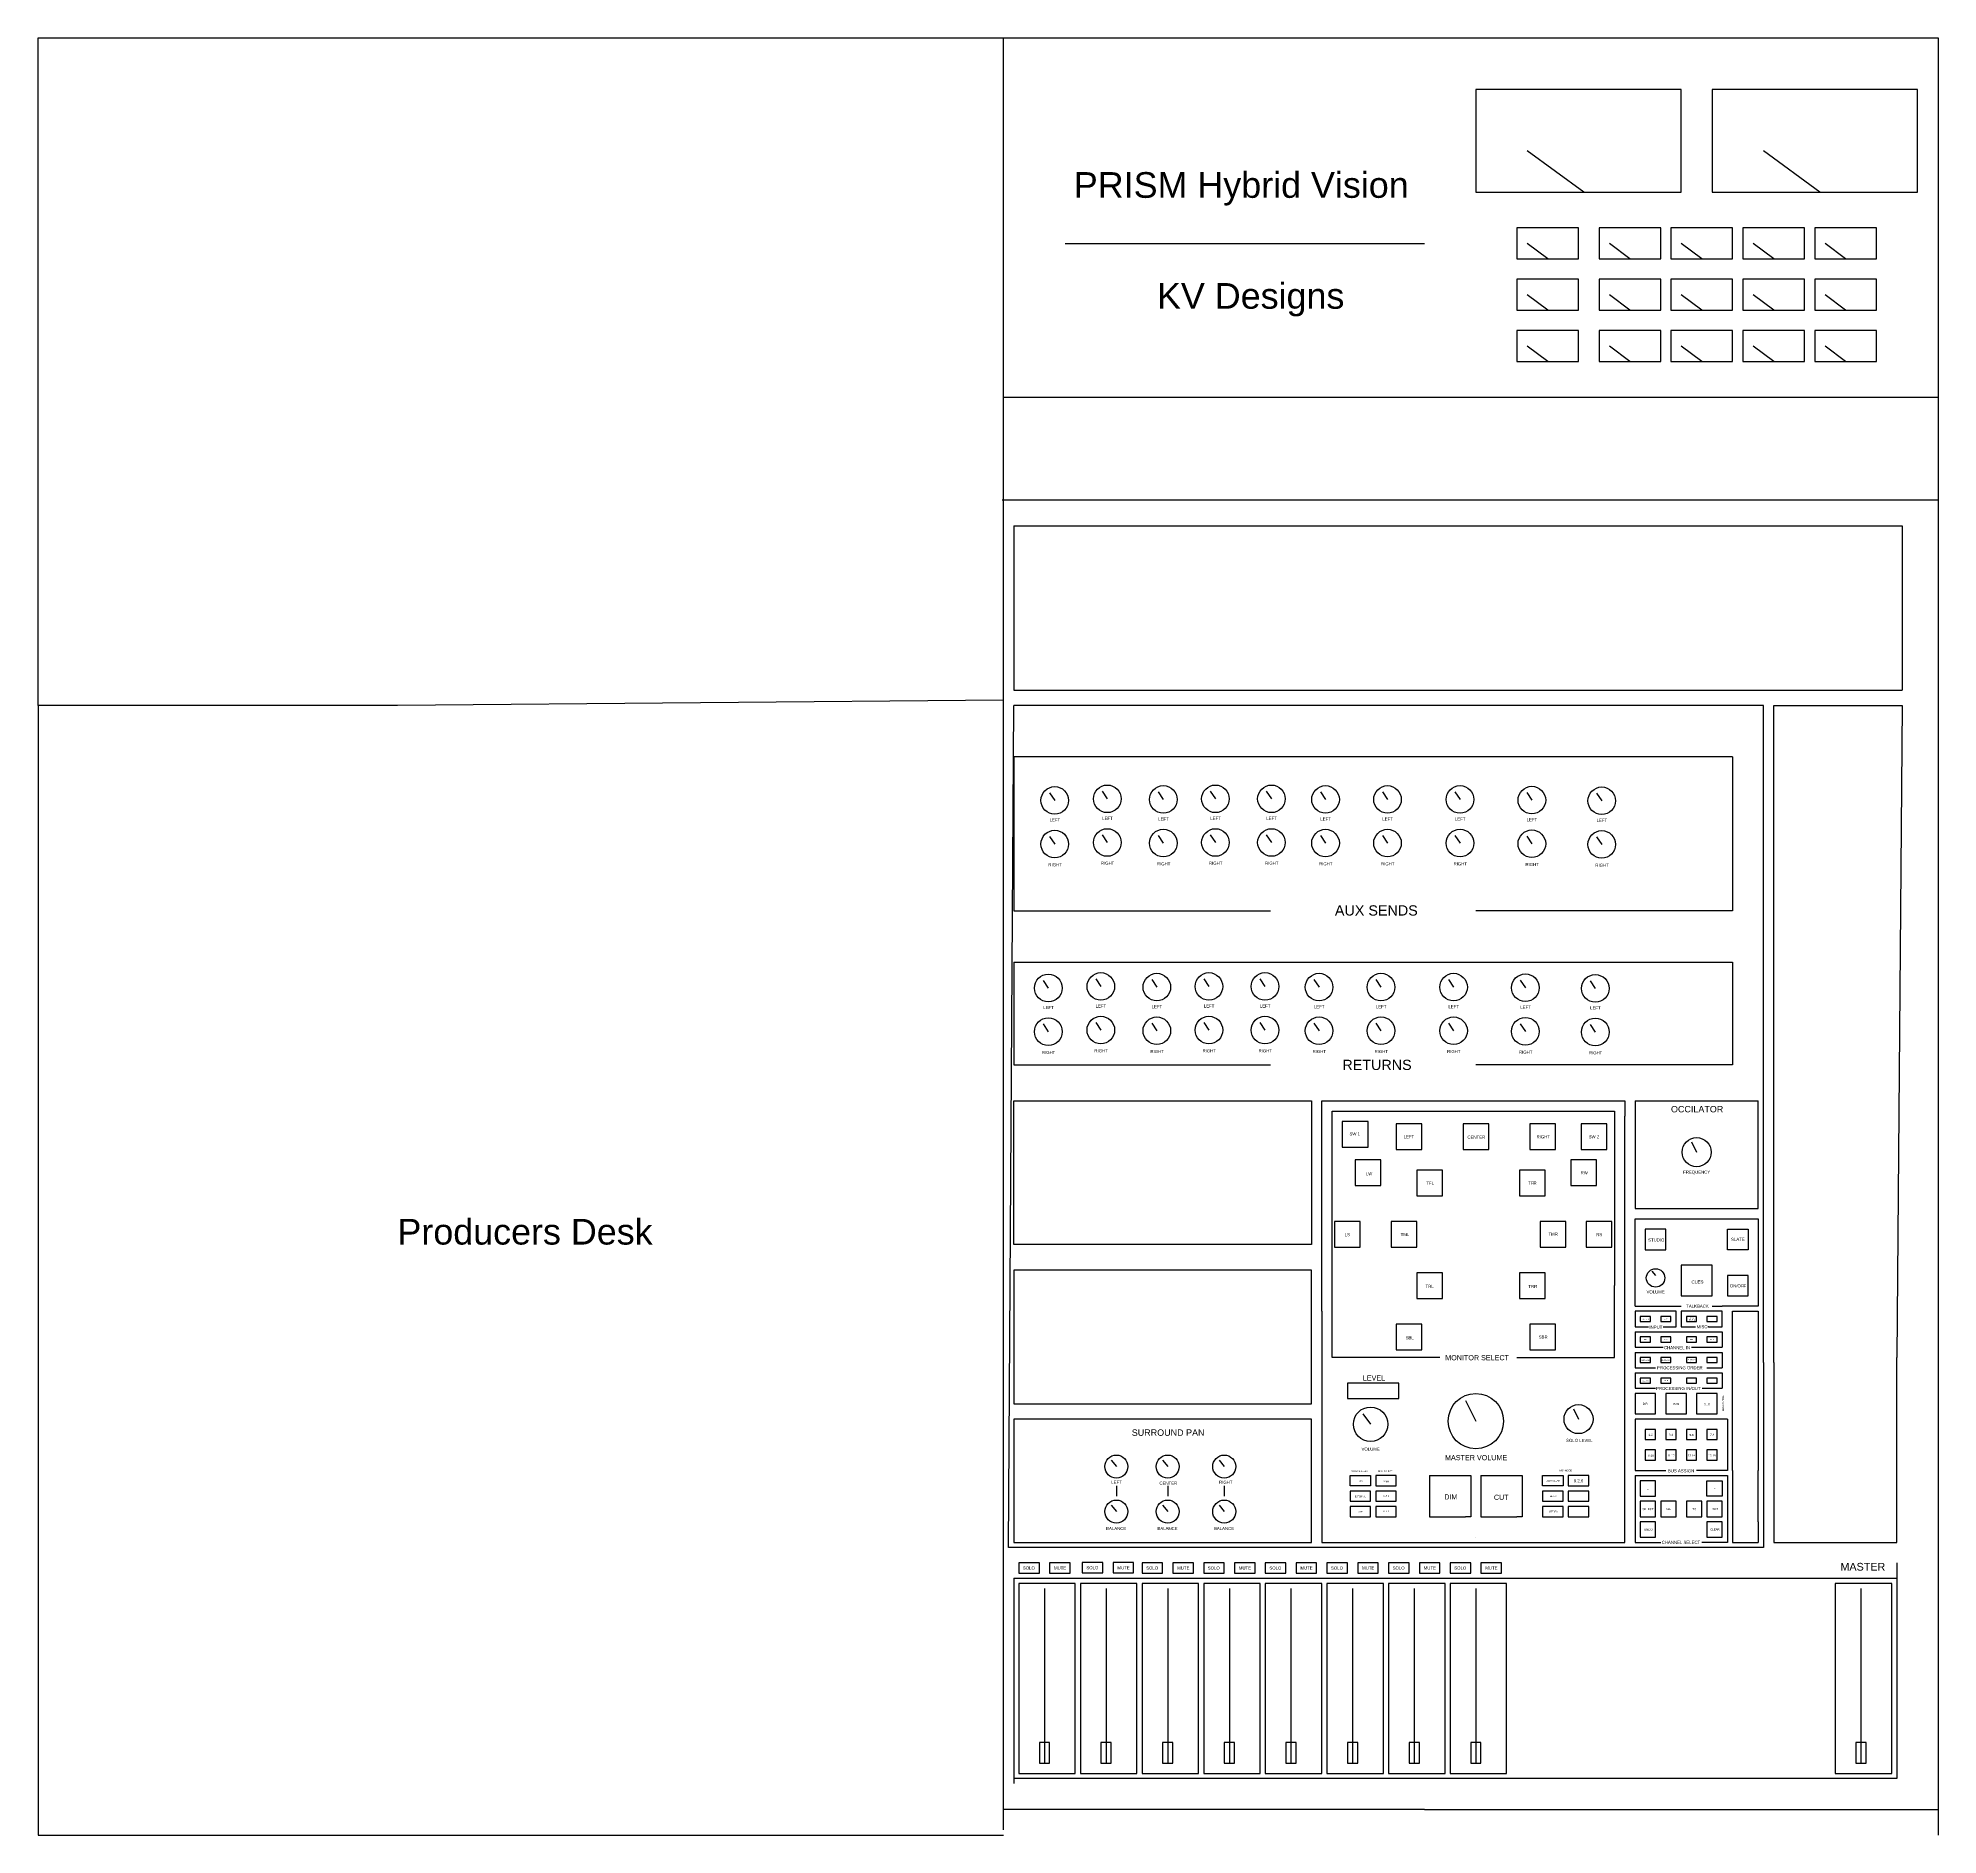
# Model space of a CAD drawing. Header units: inches. Extents: x -3000 to 2708, y -700 to 2800.
# Drawn here: x -3000 to 700, y -700 to 2800 of the extents above; entities that cross this region are included whole.
import ezdxf

# ---------------------------------------------------------------- set-up
doc = ezdxf.new("R2010")
doc.units = ezdxf.units.IN
doc.header["$MEASUREMENT"] = 0
doc.layers.get('0').update_dxf_attribs({"lineweight": 25, "true_color": 0xffffff})
doc.styles.add('textstyle0', font='')
doc.styles.add('textstyle1', font='')
doc.styles.add('textstyle10', font='')
doc.styles.add('textstyle100', font='')
doc.styles.add('textstyle101', font='')
doc.styles.add('textstyle102', font='')
doc.styles.add('textstyle103', font='')
doc.styles.add('textstyle104', font='')
doc.styles.add('textstyle105', font='')
doc.styles.add('textstyle106', font='')
doc.styles.add('textstyle107', font='')
doc.styles.add('textstyle108', font='')
doc.styles.add('textstyle109', font='')
doc.styles.add('textstyle11', font='')
doc.styles.add('textstyle110', font='')
doc.styles.add('textstyle111', font='')
doc.styles.add('textstyle112', font='')
doc.styles.add('textstyle113', font='')
doc.styles.add('textstyle114', font='')
doc.styles.add('textstyle115', font='')
doc.styles.add('textstyle116', font='')
doc.styles.add('textstyle117', font='')
doc.styles.add('textstyle118', font='')
doc.styles.add('textstyle119', font='')
doc.styles.add('textstyle12', font='')
doc.styles.add('textstyle120', font='')
doc.styles.add('textstyle121', font='')
doc.styles.add('textstyle122', font='')
doc.styles.add('textstyle123', font='')
doc.styles.add('textstyle124', font='')
doc.styles.add('textstyle125', font='')
doc.styles.add('textstyle126', font='')
doc.styles.add('textstyle127', font='')
doc.styles.add('textstyle128', font='')
doc.styles.add('textstyle129', font='')
doc.styles.add('textstyle13', font='')
doc.styles.add('textstyle130', font='')
doc.styles.add('textstyle131', font='')
doc.styles.add('textstyle132', font='')
doc.styles.add('textstyle133', font='')
doc.styles.add('textstyle135', font='')
doc.styles.add('textstyle137', font='')
doc.styles.add('textstyle138', font='')
doc.styles.add('textstyle139', font='')
doc.styles.add('textstyle14', font='')
doc.styles.add('textstyle140', font='')
doc.styles.add('textstyle141', font='')
doc.styles.add('textstyle142', font='')
doc.styles.add('textstyle143', font='')
doc.styles.add('textstyle144', font='')
doc.styles.add('textstyle145', font='')
doc.styles.add('textstyle146', font='')
doc.styles.add('textstyle147', font='')
doc.styles.add('textstyle148', font='')
doc.styles.add('textstyle149', font='')
doc.styles.add('textstyle15', font='')
doc.styles.add('textstyle150', font='')
doc.styles.add('textstyle151', font='')
doc.styles.add('textstyle152', font='')
doc.styles.add('textstyle153', font='')
doc.styles.add('textstyle154', font='')
doc.styles.add('textstyle16', font='')
doc.styles.add('textstyle17', font='')
doc.styles.add('textstyle18', font='')
doc.styles.add('textstyle19', font='')
doc.styles.add('textstyle2', font='')
doc.styles.add('textstyle20', font='')
doc.styles.add('textstyle21', font='')
doc.styles.add('textstyle22', font='')
doc.styles.add('textstyle23', font='')
doc.styles.add('textstyle24', font='')
doc.styles.add('textstyle25', font='')
doc.styles.add('textstyle26', font='')
doc.styles.add('textstyle27', font='')
doc.styles.add('textstyle28', font='')
doc.styles.add('textstyle29', font='')
doc.styles.add('textstyle3', font='')
doc.styles.add('textstyle30', font='')
doc.styles.add('textstyle31', font='')
doc.styles.add('textstyle32', font='')
doc.styles.add('textstyle33', font='')
doc.styles.add('textstyle34', font='')
doc.styles.add('textstyle35', font='')
doc.styles.add('textstyle36', font='')
doc.styles.add('textstyle37', font='')
doc.styles.add('textstyle38', font='')
doc.styles.add('textstyle39', font='')
doc.styles.add('textstyle4', font='')
doc.styles.add('textstyle40', font='')
doc.styles.add('textstyle41', font='')
doc.styles.add('textstyle42', font='')
doc.styles.add('textstyle43', font='')
doc.styles.add('textstyle44', font='')
doc.styles.add('textstyle45', font='')
doc.styles.add('textstyle46', font='')
doc.styles.add('textstyle47', font='')
doc.styles.add('textstyle48', font='')
doc.styles.add('textstyle49', font='')
doc.styles.add('textstyle5', font='')
doc.styles.add('textstyle50', font='')
doc.styles.add('textstyle51', font='')
doc.styles.add('textstyle52', font='')
doc.styles.add('textstyle53', font='')
doc.styles.add('textstyle54', font='')
doc.styles.add('textstyle55', font='')
doc.styles.add('textstyle56', font='')
doc.styles.add('textstyle57', font='')
doc.styles.add('textstyle58', font='')
doc.styles.add('textstyle59', font='')
doc.styles.add('textstyle6', font='')
doc.styles.add('textstyle60', font='')
doc.styles.add('textstyle61', font='')
doc.styles.add('textstyle62', font='')
doc.styles.add('textstyle63', font='')
doc.styles.add('textstyle64', font='')
doc.styles.add('textstyle65', font='')
doc.styles.add('textstyle66', font='')
doc.styles.add('textstyle67', font='')
doc.styles.add('textstyle68', font='')
doc.styles.add('textstyle69', font='')
doc.styles.add('textstyle7', font='')
doc.styles.add('textstyle70', font='')
doc.styles.add('textstyle71', font='')
doc.styles.add('textstyle72', font='')
doc.styles.add('textstyle73', font='')
doc.styles.add('textstyle74', font='')
doc.styles.add('textstyle75', font='')
doc.styles.add('textstyle76', font='')
doc.styles.add('textstyle77', font='')
doc.styles.add('textstyle78', font='')
doc.styles.add('textstyle79', font='')
doc.styles.add('textstyle8', font='')
doc.styles.add('textstyle80', font='')
doc.styles.add('textstyle81', font='')
doc.styles.add('textstyle82', font='')
doc.styles.add('textstyle83', font='')
doc.styles.add('textstyle84', font='')
doc.styles.add('textstyle85', font='')
doc.styles.add('textstyle86', font='')
doc.styles.add('textstyle87', font='')
doc.styles.add('textstyle88', font='')
doc.styles.add('textstyle89', font='')
doc.styles.add('textstyle9', font='')
doc.styles.add('textstyle90', font='')
doc.styles.add('textstyle91', font='')
doc.styles.add('textstyle92', font='')
doc.styles.add('textstyle93', font='')
doc.styles.add('textstyle94', font='')
doc.styles.add('textstyle95', font='')
doc.styles.add('textstyle96', font='')
doc.styles.add('textstyle97', font='')
doc.styles.add('textstyle98', font='')
doc.styles.add('textstyle99', font='')
doc.styles.get('textstyle0').set_extended_font_data('Liberation Sans')
doc.styles.get('textstyle1').set_extended_font_data('Liberation Sans')
doc.styles.get('textstyle10').set_extended_font_data('Liberation Sans')
doc.styles.get('textstyle100').set_extended_font_data('Liberation Sans')
doc.styles.get('textstyle101').set_extended_font_data('Liberation Sans')
doc.styles.get('textstyle102').set_extended_font_data('Liberation Sans')
doc.styles.get('textstyle103').set_extended_font_data('Liberation Sans')
doc.styles.get('textstyle104').set_extended_font_data('Liberation Sans')
doc.styles.get('textstyle105').set_extended_font_data('Liberation Sans')
doc.styles.get('textstyle106').set_extended_font_data('Liberation Sans')
doc.styles.get('textstyle107').set_extended_font_data('Liberation Sans')
doc.styles.get('textstyle108').set_extended_font_data('Liberation Sans')
doc.styles.get('textstyle109').set_extended_font_data('Liberation Sans')
doc.styles.get('textstyle11').set_extended_font_data('Liberation Sans')
doc.styles.get('textstyle110').set_extended_font_data('Liberation Sans')
doc.styles.get('textstyle111').set_extended_font_data('Liberation Sans')
doc.styles.get('textstyle112').set_extended_font_data('Liberation Sans')
doc.styles.get('textstyle113').set_extended_font_data('Liberation Sans')
doc.styles.get('textstyle114').set_extended_font_data('Liberation Sans')
doc.styles.get('textstyle115').set_extended_font_data('Liberation Sans')
doc.styles.get('textstyle116').set_extended_font_data('Liberation Sans')
doc.styles.get('textstyle117').set_extended_font_data('Liberation Sans')
doc.styles.get('textstyle118').set_extended_font_data('Liberation Sans')
doc.styles.get('textstyle119').set_extended_font_data('Liberation Sans')
doc.styles.get('textstyle12').set_extended_font_data('Liberation Sans')
doc.styles.get('textstyle120').set_extended_font_data('Liberation Sans')
doc.styles.get('textstyle121').set_extended_font_data('Liberation Sans')
doc.styles.get('textstyle122').set_extended_font_data('Liberation Sans')
doc.styles.get('textstyle123').set_extended_font_data('Liberation Sans')
doc.styles.get('textstyle124').set_extended_font_data('Liberation Sans')
doc.styles.get('textstyle125').set_extended_font_data('Liberation Sans')
doc.styles.get('textstyle126').set_extended_font_data('Liberation Sans')
doc.styles.get('textstyle127').set_extended_font_data('Liberation Sans')
doc.styles.get('textstyle128').set_extended_font_data('Liberation Sans')
doc.styles.get('textstyle129').set_extended_font_data('Liberation Sans')
doc.styles.get('textstyle13').set_extended_font_data('Liberation Sans')
doc.styles.get('textstyle130').set_extended_font_data('Liberation Sans')
doc.styles.get('textstyle131').set_extended_font_data('Liberation Sans')
doc.styles.get('textstyle132').set_extended_font_data('Liberation Sans')
doc.styles.get('textstyle133').set_extended_font_data('Liberation Sans')
doc.styles.get('textstyle135').set_extended_font_data('Liberation Sans')
doc.styles.get('textstyle137').set_extended_font_data('Liberation Sans')
doc.styles.get('textstyle138').set_extended_font_data('Liberation Sans')
doc.styles.get('textstyle139').set_extended_font_data('Liberation Sans')
doc.styles.get('textstyle14').set_extended_font_data('Liberation Sans')
doc.styles.get('textstyle140').set_extended_font_data('Liberation Sans')
doc.styles.get('textstyle141').set_extended_font_data('Liberation Sans')
doc.styles.get('textstyle142').set_extended_font_data('Liberation Sans')
doc.styles.get('textstyle143').set_extended_font_data('Liberation Sans')
doc.styles.get('textstyle144').set_extended_font_data('Liberation Sans')
doc.styles.get('textstyle145').set_extended_font_data('Liberation Sans')
doc.styles.get('textstyle146').set_extended_font_data('Liberation Sans')
doc.styles.get('textstyle147').set_extended_font_data('Liberation Sans')
doc.styles.get('textstyle148').set_extended_font_data('Liberation Sans')
doc.styles.get('textstyle149').set_extended_font_data('Liberation Sans')
doc.styles.get('textstyle15').set_extended_font_data('Liberation Sans')
doc.styles.get('textstyle150').set_extended_font_data('Liberation Sans')
doc.styles.get('textstyle151').set_extended_font_data('Liberation Sans')
doc.styles.get('textstyle152').set_extended_font_data('Liberation Sans')
doc.styles.get('textstyle153').set_extended_font_data('Liberation Sans')
doc.styles.get('textstyle154').set_extended_font_data('Liberation Sans')
doc.styles.get('textstyle16').set_extended_font_data('Liberation Sans')
doc.styles.get('textstyle17').set_extended_font_data('Liberation Sans')
doc.styles.get('textstyle18').set_extended_font_data('Liberation Sans')
doc.styles.get('textstyle19').set_extended_font_data('Liberation Sans')
doc.styles.get('textstyle2').set_extended_font_data('Liberation Sans')
doc.styles.get('textstyle20').set_extended_font_data('Liberation Sans')
doc.styles.get('textstyle21').set_extended_font_data('Liberation Sans')
doc.styles.get('textstyle22').set_extended_font_data('Liberation Sans')
doc.styles.get('textstyle23').set_extended_font_data('Liberation Sans')
doc.styles.get('textstyle24').set_extended_font_data('Liberation Sans')
doc.styles.get('textstyle25').set_extended_font_data('Liberation Sans')
doc.styles.get('textstyle26').set_extended_font_data('Liberation Sans')
doc.styles.get('textstyle27').set_extended_font_data('Liberation Sans')
doc.styles.get('textstyle28').set_extended_font_data('Liberation Sans')
doc.styles.get('textstyle29').set_extended_font_data('Liberation Sans')
doc.styles.get('textstyle3').set_extended_font_data('Liberation Sans')
doc.styles.get('textstyle30').set_extended_font_data('Liberation Sans')
doc.styles.get('textstyle31').set_extended_font_data('Liberation Sans')
doc.styles.get('textstyle32').set_extended_font_data('Liberation Sans')
doc.styles.get('textstyle33').set_extended_font_data('Liberation Sans')
doc.styles.get('textstyle34').set_extended_font_data('Liberation Sans')
doc.styles.get('textstyle35').set_extended_font_data('Liberation Sans')
doc.styles.get('textstyle36').set_extended_font_data('Liberation Sans')
doc.styles.get('textstyle37').set_extended_font_data('Liberation Sans')
doc.styles.get('textstyle38').set_extended_font_data('Liberation Sans')
doc.styles.get('textstyle39').set_extended_font_data('Liberation Sans')
doc.styles.get('textstyle4').set_extended_font_data('Liberation Sans')
doc.styles.get('textstyle40').set_extended_font_data('Liberation Sans')
doc.styles.get('textstyle41').set_extended_font_data('Liberation Sans')
doc.styles.get('textstyle42').set_extended_font_data('Liberation Sans')
doc.styles.get('textstyle43').set_extended_font_data('Liberation Sans')
doc.styles.get('textstyle44').set_extended_font_data('Liberation Sans')
doc.styles.get('textstyle45').set_extended_font_data('Liberation Sans')
doc.styles.get('textstyle46').set_extended_font_data('Liberation Sans')
doc.styles.get('textstyle47').set_extended_font_data('Liberation Sans')
doc.styles.get('textstyle48').set_extended_font_data('Liberation Sans')
doc.styles.get('textstyle49').set_extended_font_data('Liberation Sans')
doc.styles.get('textstyle5').set_extended_font_data('Liberation Sans')
doc.styles.get('textstyle50').set_extended_font_data('Liberation Sans')
doc.styles.get('textstyle51').set_extended_font_data('Liberation Sans')
doc.styles.get('textstyle52').set_extended_font_data('Liberation Sans')
doc.styles.get('textstyle53').set_extended_font_data('Liberation Sans')
doc.styles.get('textstyle54').set_extended_font_data('Liberation Sans')
doc.styles.get('textstyle55').set_extended_font_data('Liberation Sans')
doc.styles.get('textstyle56').set_extended_font_data('Liberation Sans')
doc.styles.get('textstyle57').set_extended_font_data('Liberation Sans')
doc.styles.get('textstyle58').set_extended_font_data('Liberation Sans')
doc.styles.get('textstyle59').set_extended_font_data('Liberation Sans')
doc.styles.get('textstyle6').set_extended_font_data('Liberation Sans')
doc.styles.get('textstyle60').set_extended_font_data('Liberation Sans')
doc.styles.get('textstyle61').set_extended_font_data('Liberation Sans')
doc.styles.get('textstyle62').set_extended_font_data('Liberation Sans')
doc.styles.get('textstyle63').set_extended_font_data('Liberation Sans')
doc.styles.get('textstyle64').set_extended_font_data('Liberation Sans')
doc.styles.get('textstyle65').set_extended_font_data('Liberation Sans')
doc.styles.get('textstyle66').set_extended_font_data('Liberation Sans')
doc.styles.get('textstyle67').set_extended_font_data('Liberation Sans')
doc.styles.get('textstyle68').set_extended_font_data('Liberation Sans')
doc.styles.get('textstyle69').set_extended_font_data('Liberation Sans')
doc.styles.get('textstyle7').set_extended_font_data('Liberation Sans')
doc.styles.get('textstyle70').set_extended_font_data('Liberation Sans')
doc.styles.get('textstyle71').set_extended_font_data('Liberation Sans')
doc.styles.get('textstyle72').set_extended_font_data('Liberation Sans')
doc.styles.get('textstyle73').set_extended_font_data('Liberation Sans')
doc.styles.get('textstyle74').set_extended_font_data('Liberation Sans')
doc.styles.get('textstyle75').set_extended_font_data('Liberation Sans')
doc.styles.get('textstyle76').set_extended_font_data('Liberation Sans')
doc.styles.get('textstyle77').set_extended_font_data('Liberation Sans')
doc.styles.get('textstyle78').set_extended_font_data('Liberation Sans')
doc.styles.get('textstyle79').set_extended_font_data('Liberation Sans')
doc.styles.get('textstyle8').set_extended_font_data('Liberation Sans')
doc.styles.get('textstyle80').set_extended_font_data('Liberation Sans')
doc.styles.get('textstyle81').set_extended_font_data('Liberation Sans')
doc.styles.get('textstyle82').set_extended_font_data('Liberation Sans')
doc.styles.get('textstyle83').set_extended_font_data('Liberation Sans')
doc.styles.get('textstyle84').set_extended_font_data('Liberation Sans')
doc.styles.get('textstyle85').set_extended_font_data('Liberation Sans')
doc.styles.get('textstyle86').set_extended_font_data('Liberation Sans')
doc.styles.get('textstyle87').set_extended_font_data('Liberation Sans')
doc.styles.get('textstyle88').set_extended_font_data('Liberation Sans')
doc.styles.get('textstyle89').set_extended_font_data('Liberation Sans')
doc.styles.get('textstyle9').set_extended_font_data('Liberation Sans')
doc.styles.get('textstyle90').set_extended_font_data('Liberation Sans')
doc.styles.get('textstyle91').set_extended_font_data('Liberation Sans')
doc.styles.get('textstyle92').set_extended_font_data('Liberation Sans')
doc.styles.get('textstyle93').set_extended_font_data('Liberation Sans')
doc.styles.get('textstyle94').set_extended_font_data('Liberation Sans')
doc.styles.get('textstyle95').set_extended_font_data('Liberation Sans')
doc.styles.get('textstyle96').set_extended_font_data('Liberation Sans')
doc.styles.get('textstyle97').set_extended_font_data('Liberation Sans')
doc.styles.get('textstyle98').set_extended_font_data('Liberation Sans')
doc.styles.get('textstyle99').set_extended_font_data('Liberation Sans')

msp = doc.modelspace()

# ---------------------------------------------------------------- linework, layer by layer
for p, q in [((-3000, 1500), (-3000, 2800)), ((-3000, 2800), (-2300, 2800)), ((-2300, 2800), (-1120, 2800)), ((-1120, -140), (-1120, 2800)), ((-1120, 2800), (700, 2800)), ((700, 2800), (700, -200)), ((-200, 2700), (-200, 2500)), ((200, 2700), (-200, 2700)), ((200, 2500), (200, 2700)), ((260, 2700), (260, 2500)), ((660, 2700), (260, 2700)), ((660, 2500), (660, 2700)), ((10, 2500), (-100, 2580)), ((470, 2500), (360, 2580)), ((-200, 2500), (200, 2500)), ((260, 2500), (660, 2500)), ((-120, 2430), (-120, 2370)), ((0, 2430), (-120, 2430)), ((0, 2370), (0, 2430)), ((40, 2430), (40, 2370)), ((160, 2430), (40, 2430)), ((160, 2370), (160, 2430)), ((180, 2430), (180, 2370)), ((300, 2430), (180, 2430)), ((300, 2370), (300, 2430)), ((320, 2430), (320, 2370)), ((440, 2430), (320, 2430)), ((440, 2370), (440, 2430)), ((460, 2430), (460, 2370)), ((580, 2430), (460, 2430)), ((580, 2370), (580, 2430)), ((-1000, 2400), (-300, 2400)), ((-120, 2370), (0, 2370)), ((-60, 2370), (-100, 2400)), ((40, 2370), (160, 2370)), ((100, 2370), (60, 2400)), ((180, 2370), (300, 2370)), ((240, 2370), (200, 2400)), ((320, 2370), (440, 2370)), ((380, 2370), (340, 2400)), ((460, 2370), (580, 2370)), ((520, 2370), (480, 2400)), ((-120, 2330), (-120, 2270)), ((0, 2330), (-120, 2330)), ((-60, 2270), (-100, 2300)), ((0, 2270), (0, 2330)), ((40, 2330), (40, 2270)), ((160, 2330), (40, 2330)), ((100, 2270), (60, 2300)), ((160, 2270), (160, 2330)), ((180, 2330), (180, 2270)), ((300, 2330), (180, 2330)), ((240, 2270), (200, 2300)), ((300, 2270), (300, 2330)), ((320, 2330), (320, 2270)), ((440, 2330), (320, 2330)), ((380, 2270), (340, 2300)), ((440, 2270), (440, 2330)), ((460, 2330), (460, 2270)), ((580, 2330), (460, 2330)), ((520, 2270), (480, 2300)), ((580, 2270), (580, 2330)), ((-120, 2270), (0, 2270)), ((40, 2270), (160, 2270)), ((180, 2270), (300, 2270)), ((320, 2270), (440, 2270)), ((460, 2270), (580, 2270)), ((-120, 2230), (-120, 2170)), ((0, 2230), (-120, 2230)), ((0, 2170), (0, 2230)), ((40, 2230), (40, 2170)), ((160, 2230), (40, 2230)), ((160, 2170), (160, 2230)), ((180, 2230), (180, 2170)), ((300, 2230), (180, 2230)), ((300, 2170), (300, 2230)), ((320, 2230), (320, 2170)), ((440, 2230), (320, 2230)), ((440, 2170), (440, 2230)), ((460, 2230), (460, 2170)), ((580, 2230), (460, 2230)), ((580, 2170), (580, 2230)), ((-60, 2170), (-100, 2200)), ((100, 2170), (60, 2200)), ((240, 2170), (200, 2200)), ((380, 2170), (340, 2200)), ((520, 2170), (480, 2200)), ((-120, 2170), (0, 2170)), ((40, 2170), (160, 2170)), ((180, 2170), (300, 2170)), ((320, 2170), (440, 2170)), ((460, 2170), (580, 2170)), ((700, 2100), (-1120, 2100)), ((-1122.2, 1900.7), (700, 1900.7)), ((-1100, 1850), (630, 1850)), ((-1100, 1850), (-1100, 1530)), ((630, 1850), (630, 1530)), ((-1100, 1530), (630, 1530)), ((-2300, 1500), (-3000, 1500)), ((-3000, 1500), (-3000, -700)), ((-1120, 1510), (-2300, 1500)), ((-1110, -140), (-1100, 1500)), ((360, 1500), (-1100, 1500)), ((360, 220), (360, 1500)), ((380, 220), (380, 1500)), ((380, 1500), (630, 1500)), ((630, 1500), (620, 230)), ((300, 1400), (-1100, 1400)), ((-1100, 1400), (-1100, 1100)), ((300, 1400), (300, 1100)), ((-927.7, 1333.1), (-917.7, 1318.1)), ((-717.1, 1333.1), (-707.1, 1318.1)), ((-608, 1333.1), (-598, 1318.1)), ((-1030, 1330), (-1020, 1315)), ((-818.6, 1331.9), (-808.6, 1316.9)), ((-502.7, 1331.9), (-492.7, 1316.9)), ((-382, 1331.9), (-372, 1316.9)), ((-240.8, 1331.9), (-230.8, 1316.9)), ((-100.9, 1330.6), (-90.9, 1315.6)), ((35.2, 1329.3), (45.2, 1314.3)), ((-1030, 1245), (-1020, 1230)), ((-927.7, 1248.1), (-917.7, 1233.1)), ((-818.6, 1246.9), (-808.6, 1231.9)), ((-717.1, 1248.1), (-707.1, 1233.1)), ((-608, 1248.1), (-598, 1233.1)), ((-502.7, 1246.9), (-492.7, 1231.9)), ((-382, 1246.9), (-372, 1231.9)), ((-240.8, 1246.9), (-230.8, 1231.9)), ((-100.9, 1245.6), (-90.9, 1230.6)), ((35.2, 1244.3), (45.2, 1229.3)), ((-1100, 1100), (-600, 1100)), ((300, 1100), (-200, 1100)), ((-1100, 1000), (300, 1000)), ((-1100, 1000), (-1100, 800)), ((300, 1000), (300, 800)), ((-1042.6, 964.6), (-1032.6, 949.6)), ((-940.3, 967.7), (-930.3, 952.7)), ((-831.2, 966.4), (-821.2, 951.4)), ((-729.8, 967.7), (-719.8, 952.7)), ((-620.6, 967.7), (-610.6, 952.7)), ((-515.3, 966.4), (-505.3, 951.4)), ((-394.7, 966.4), (-384.7, 951.4)), ((-253.4, 966.4), (-243.4, 951.4)), ((-113.5, 965.2), (-103.5, 950.2)), ((22.6, 963.9), (32.6, 948.9)), ((-1042.6, 879.6), (-1032.6, 864.6)), ((-940.3, 882.7), (-930.3, 867.7)), ((-831.2, 881.4), (-821.2, 866.4)), ((-729.8, 882.7), (-719.8, 867.7)), ((-620.6, 882.7), (-610.6, 867.7)), ((-515.3, 881.4), (-505.3, 866.4)), ((-394.7, 881.4), (-384.7, 866.4)), ((-253.4, 881.4), (-243.4, 866.4)), ((-113.5, 880.2), (-103.5, 865.2)), ((22.6, 878.9), (32.6, 863.9)), ((-1100, 800), (-600, 800)), ((300, 800), (-200, 800)), ((-1100, 450), (-1100, 730)), ((-1100, 730), (-520, 730)), ((-520, 730), (-520, 450)), ((-500, 710), (-500, 730)), ((-500, 730), (90, 730)), ((-500, 320), (-500, 710)), ((-500, 710), (-500, 710)), ((-480, 700), (-480, 710)), ((-480, 710), (70, 710)), ((70, 710), (70, 700)), ((90, 730), (90, 700)), ((110, 730), (110, 520)), ((110, 730), (350, 730)), ((350, 520), (350, 730)), ((-480, 370), (-480, 700)), ((-460, 690), (-460, 640)), ((-410, 690), (-460, 690)), ((-410, 640), (-410, 690)), ((-355, 685), (-355, 635)), ((-305, 685), (-355, 685)), ((-305, 635), (-305, 685)), ((-225, 685), (-225, 635)), ((-175, 685), (-225, 685)), ((-175, 635), (-175, 685)), ((-95, 685), (-95, 635)), ((-45, 685), (-95, 685)), ((-45, 635), (-45, 685)), ((5, 685), (5, 635)), ((55, 685), (5, 685)), ((55, 635), (55, 685)), ((70, 700), (70, 370)), ((90, 320), (90, 700)), ((-460, 640), (-410, 640)), ((-355, 635), (-305, 635)), ((-225, 635), (-175, 635)), ((-95, 635), (-45, 635)), ((5, 635), (55, 635)), ((220, 650), (230, 630)), ((-435, 615), (-435, 565)), ((-385, 615), (-435, 615)), ((-385, 565), (-385, 615)), ((-315, 595), (-315, 545)), ((-265, 595), (-315, 595)), ((-265, 545), (-265, 595)), ((-115, 595), (-115, 545)), ((-65, 595), (-115, 595)), ((-65, 545), (-65, 595)), ((-15, 615), (-15, 565)), ((35, 615), (-15, 615)), ((35, 565), (35, 615)), ((-435, 565), (-385, 565)), ((-15, 565), (35, 565)), ((-315, 545), (-265, 545)), ((-115, 545), (-65, 545)), ((110, 520), (350, 520)), ((-475, 495), (-475, 445)), ((-425, 495), (-475, 495)), ((-425, 445), (-425, 495)), ((-365, 495), (-365, 445)), ((-315, 495), (-365, 495)), ((-315, 445), (-315, 495)), ((-75, 495), (-75, 445)), ((-25, 495), (-75, 495)), ((-25, 445), (-25, 495)), ((15, 495), (15, 445)), ((65, 495), (15, 495)), ((65, 445), (65, 495)), ((110, 330), (110, 500)), ((110, 500), (350, 500)), ((350, 500), (350, 330)), ((-520, 450), (-1100, 450)), ((-475, 445), (-425, 445)), ((-365, 445), (-315, 445)), ((-75, 445), (-25, 445)), ((15, 445), (65, 445)), ((130, 480), (130, 440)), ((170, 480), (130, 480)), ((170, 440), (170, 480)), ((290, 440), (290, 480)), ((290, 480), (330, 480)), ((330, 480), (330, 440)), ((130, 440), (170, 440)), ((260, 410), (200, 410)), ((200, 410), (200, 400)), ((260, 350), (260, 410)), ((330, 440), (290, 440)), ((-1100, 400), (-1100, 140)), ((-520, 400), (-1100, 400)), ((-520, 140), (-520, 400)), ((-480, 230), (-480, 370)), ((-480, 370), (-480, 370)), ((-315, 395), (-315, 345)), ((-265, 395), (-315, 395)), ((-265, 345), (-265, 395)), ((-115, 395), (-115, 345)), ((-65, 395), (-115, 395)), ((-65, 345), (-65, 395)), ((70, 230), (70, 370)), ((142.8, 397.9), (150, 390)), ((200, 400), (200, 350)), ((290, 390), (290, 350)), ((330, 390), (290, 390)), ((330, 350), (330, 390)), ((-315, 345), (-265, 345)), ((-115, 345), (-65, 345)), ((200, 350), (260, 350)), ((290, 350), (330, 350)), ((-500, 320), (-500, -130)), ((90, -130), (90, 320)), ((110, 330), (180, 330)), ((110, 320), (110, 300)), ((190, 320), (110, 320)), ((110, 300), (110, 290)), ((120, 310), (120, 300)), ((140, 310), (120, 310)), ((120, 300), (140, 300)), ((140, 300), (140, 310)), ((160, 310), (160, 300)), ((180, 310), (160, 310)), ((160, 300), (180, 300)), ((180, 330), (200, 330)), ((180, 300), (180, 310)), ((190, 290), (190, 320)), ((200, 320), (200, 300)), ((280, 320), (200, 320)), ((200, 300), (200, 290)), ((210, 310), (210, 300)), ((230, 310), (210, 310)), ((210, 300), (230, 300)), ((230, 300), (230, 310)), ((250, 310), (250, 300)), ((270, 310), (250, 310)), ((250, 300), (270, 300)), ((260, 330), (280, 330)), ((270, 300), (270, 310)), ((350, 330), (280, 330)), ((280, 290), (280, 320)), ((300, 10), (300, 320)), ((300, 320), (350, 320)), ((350, 320), (350, 10)), ((-355, 295), (-355, 245)), ((-305, 295), (-355, 295)), ((-305, 245), (-305, 295)), ((-95, 295), (-95, 245)), ((-45, 295), (-95, 295)), ((-45, 245), (-45, 295)), ((110, 290), (136, 290)), ((110, 280), (110, 250)), ((110, 280), (280, 280)), ((120, 270), (120, 260)), ((140, 270), (120, 270)), ((120, 260), (140, 260)), ((140, 260), (140, 270)), ((160, 270), (160, 260)), ((180, 270), (160, 270)), ((160, 260), (180, 260)), ((165, 290), (190, 290)), ((180, 260), (180, 270)), ((200, 290), (228, 290)), ((210, 270), (210, 260)), ((230, 270), (210, 270)), ((210, 260), (230, 260)), ((230, 260), (230, 270)), ((250, 270), (250, 260)), ((270, 270), (250, 270)), ((250, 260), (270, 260)), ((253, 290), (252, 290)), ((253, 290), (280, 290)), ((270, 260), (270, 270)), ((280, 280), (280, 250)), ((-270, 230), (-480, 230)), ((-355, 245), (-305, 245)), ((-120, 230), (70, 230)), ((-95, 245), (-45, 245)), ((110, 250), (160, 250)), ((110, 240), (110, 210)), ((110, 240), (280, 240)), ((120, 230), (120, 220)), ((140, 230), (120, 230)), ((140, 220), (140, 230)), ((160, 250), (165, 250)), ((160, 230), (160, 220)), ((180, 230), (160, 230)), ((180, 220), (180, 230)), ((210, 230), (210, 220)), ((230, 230), (210, 230)), ((220, 250), (280, 250)), ((230, 220), (230, 230)), ((250, 230), (250, 220)), ((270, 230), (250, 230)), ((270, 220), (270, 230)), ((280, 240), (280, 210)), ((620, -130), (620, 230)), ((110, 210), (150, 210)), ((110, 200), (110, 170)), ((110, 200), (280, 200)), ((120, 220), (140, 220)), ((120, 190), (120, 180)), ((140, 190), (120, 190)), ((140, 180), (140, 190)), ((160, 220), (180, 220)), ((160, 190), (160, 180)), ((180, 190), (160, 190)), ((180, 180), (180, 190)), ((210, 220), (230, 220)), ((210, 190), (210, 180)), ((230, 190), (210, 190)), ((230, 180), (230, 190)), ((250, 220), (270, 220)), ((250, 210), (280, 210)), ((250, 190), (250, 180)), ((270, 190), (250, 190)), ((270, 180), (270, 190)), ((280, 200), (280, 170)), ((360, 220), (360, -120)), ((380, 220), (380, -130)), ((-370, 180), (-450, 180)), ((-450, 180), (-450, 150)), ((-450, 150), (-370, 150)), ((-350, 180), (-370, 180)), ((-370, 150), (-350, 150)), ((-350, 150), (-350, 180)), ((110, 170), (150, 170)), ((110, 160), (110, 120)), ((150, 160), (110, 160)), ((120, 180), (140, 180)), ((150, 120), (150, 160)), ((160, 180), (180, 180)), ((170, 160), (170, 120)), ((210, 160), (170, 160)), ((210, 180), (230, 180)), ((210, 120), (210, 160)), ((230, 160), (230, 120)), ((270, 160), (230, 160)), ((241, 170), (244, 170)), ((244, 170), (280, 170)), ((250, 180), (270, 180)), ((270, 120), (270, 160)), ((-1100, 140), (-520, 140)), ((-420, 120), (-405, 100)), ((-220, 146.1), (-200, 106.1)), ((-10, 130), (0, 110)), ((110, 120), (150, 120)), ((170, 120), (210, 120)), ((230, 120), (270, 120)), ((-1100, 110), (-1100, -130)), ((-520, 110), (-1100, 110)), ((-520, -130), (-520, 110)), ((290, 110), (110, 110)), ((110, 110), (110, 20)), ((130, 90), (130, 70)), ((150, 90), (130, 90)), ((150, 70), (150, 90)), ((170, 90), (170, 70)), ((190, 90), (170, 90)), ((190, 70), (190, 90)), ((210, 90), (210, 70)), ((230, 90), (210, 90)), ((230, 70), (230, 90)), ((250, 90), (250, 70)), ((270, 90), (250, 90)), ((270, 70), (270, 90)), ((290, 110), (290, 20)), ((130, 70), (150, 70)), ((130, 50), (130, 30)), ((150, 50), (130, 50)), ((150, 30), (150, 50)), ((170, 70), (190, 70)), ((170, 50), (170, 30)), ((190, 50), (170, 50)), ((190, 30), (190, 50)), ((210, 70), (230, 70)), ((210, 50), (210, 30)), ((230, 50), (210, 50)), ((230, 30), (230, 50)), ((250, 70), (270, 70)), ((250, 50), (250, 30)), ((270, 50), (250, 50)), ((270, 30), (270, 50)), ((-910, 30), (-900, 17.6)), ((-810, 30), (-800, 17.6)), ((-700, 30), (-690, 17.6)), ((-445, -20), (-445, 0)), ((-445, 0), (-405, 0)), ((-405, 0), (-405, -20)), ((-395, 0), (-395, -20)), ((-355, 0), (-395, 0)), ((-355, -20), (-355, 0)), ((-290, 0), (-290, -80)), ((-290, 0), (-210, 0)), ((-210, 0), (-210, -80)), ((-190, 0), (-190, -80)), ((-190, 0), (-110, 0)), ((-110, 0), (-110, -80)), ((-70, -20), (-70, 0)), ((-70, 0), (-30, 0)), ((-30, 0), (-30, -20)), ((-20, 0), (-20, -20)), ((20, 0), (-20, 0)), ((20, -20), (20, 0)), ((110, 20), (110, 10)), ((110, 10), (170, 10)), ((110, 0), (290, 0)), ((110, 0), (110, -90)), ((130, 30), (150, 30)), ((170, 30), (190, 30)), ((210, 30), (230, 30)), ((290, 10), (230, 10)), ((250, 30), (270, 30)), ((290, 20), (290, 10)), ((290, 0), (290, -90)), ((300, 10), (300, -90)), ((350, -90), (350, 10)), ((-900, -20), (-900, -40)), ((-800, -20), (-800, -40)), ((-690, -20), (-690, -40)), ((-405, -20), (-445, -20)), ((-445, -30), (-445, -50)), ((-405, -30), (-445, -30)), ((-405, -50), (-405, -30)), ((-395, -20), (-355, -20)), ((-395, -30), (-395, -50)), ((-355, -30), (-395, -30)), ((-355, -50), (-355, -30)), ((-30, -20), (-70, -20)), ((-70, -30), (-70, -50)), ((-30, -30), (-70, -30)), ((-30, -50), (-30, -30)), ((-20, -20), (20, -20)), ((-20, -30), (-20, -50)), ((20, -30), (-20, -30)), ((20, -50), (20, -30)), ((120, -10), (120, -40)), ((150, -10), (120, -10)), ((150, -40), (150, -10)), ((250, -40), (250, -10)), ((250, -10), (280, -10)), ((280, -10), (280, -40)), ((-910, -57.6), (-900, -70)), ((-810, -57.6), (-800, -70)), ((-700, -57.6), (-690, -70)), ((-445, -50), (-405, -50)), ((-445, -60), (-445, -80)), ((-405, -60), (-445, -60)), ((-405, -80), (-405, -60)), ((-395, -50), (-355, -50)), ((-395, -60), (-395, -80)), ((-355, -60), (-395, -60)), ((-355, -80), (-355, -60)), ((-70, -50), (-30, -50)), ((-70, -60), (-70, -80)), ((-30, -60), (-70, -60)), ((-30, -80), (-30, -60)), ((-20, -50), (20, -50)), ((-20, -60), (-20, -80)), ((20, -60), (-20, -60)), ((20, -80), (20, -60)), ((120, -40), (150, -40)), ((120, -50), (120, -80)), ((150, -50), (120, -50)), ((150, -80), (150, -50)), ((160, -50), (160, -80)), ((190, -50), (160, -50)), ((190, -80), (190, -50)), ((210, -50), (210, -80)), ((240, -50), (210, -50)), ((240, -80), (240, -50)), ((280, -40), (250, -40)), ((250, -50), (250, -80)), ((280, -50), (250, -50)), ((280, -80), (280, -50)), ((-445, -80), (-405, -80)), ((-395, -80), (-355, -80)), ((-290, -80), (-220, -80)), ((-210, -80), (-220, -80)), ((-190, -80), (-120, -80)), ((-110, -80), (-120, -80)), ((-70, -80), (-30, -80)), ((-20, -80), (20, -80)), ((110, -90), (110, -130)), ((120, -80), (150, -80)), ((120, -90), (120, -120)), ((150, -90), (120, -90)), ((150, -120), (150, -90)), ((160, -80), (190, -80)), ((210, -80), (240, -80)), ((250, -80), (280, -80)), ((250, -90), (250, -120)), ((280, -90), (250, -90)), ((280, -120), (280, -90)), ((290, -90), (290, -130)), ((300, -90), (300, -130)), ((350, -90), (350, -130)), ((-1120, -690), (-1120, -140)), ((360, -140), (-1110, -140)), ((-1100, -130), (-520, -130)), ((-500, -130), (90, -130)), ((-200, -120), (-200, -120)), ((110, -130), (160, -130)), ((120, -120), (150, -120)), ((290, -130), (240, -130)), ((250, -120), (280, -120)), ((300, -130), (350, -130)), ((360, -120), (360, -130)), ((360, -130), (360, -140)), ((380, -130), (620, -130)), ((-1090, -170), (-1090, -190)), ((-1050, -170), (-1090, -170)), ((-1050, -190), (-1050, -170)), ((-1030, -170), (-1030, -190)), ((-990, -170), (-1030, -170)), ((-990, -190), (-990, -170)), ((-966.4, -169.4), (-966.4, -189.4)), ((-926.4, -169.4), (-966.4, -169.4)), ((-926.4, -189.4), (-926.4, -169.4)), ((-906.4, -169.4), (-906.4, -189.4)), ((-866.4, -169.4), (-906.4, -169.4)), ((-866.4, -189.4), (-866.4, -169.4)), ((-850, -170), (-850, -190)), ((-810, -170), (-850, -170)), ((-810, -190), (-810, -170)), ((-790, -170), (-790, -190)), ((-750, -170), (-790, -170)), ((-750, -190), (-750, -170)), ((-730, -170), (-730, -190)), ((-690, -170), (-730, -170)), ((-690, -190), (-690, -170)), ((-670, -170), (-670, -190)), ((-630, -170), (-670, -170)), ((-630, -190), (-630, -170)), ((-610, -170), (-610, -190)), ((-570, -170), (-610, -170)), ((-570, -190), (-570, -170)), ((-550, -170), (-550, -190)), ((-510, -170), (-550, -170)), ((-510, -190), (-510, -170)), ((-490, -170), (-490, -190)), ((-450, -170), (-490, -170)), ((-450, -190), (-450, -170)), ((-430, -170), (-430, -190)), ((-390, -170), (-430, -170)), ((-390, -190), (-390, -170)), ((-370, -170), (-370, -190)), ((-330, -170), (-370, -170)), ((-330, -190), (-330, -170)), ((-310, -170), (-310, -190)), ((-270, -170), (-310, -170)), ((-270, -190), (-270, -170)), ((-250, -170), (-250, -190)), ((-210, -170), (-250, -170)), ((-210, -190), (-210, -170)), ((-190, -170), (-190, -190)), ((-150, -170), (-190, -170)), ((-150, -190), (-150, -170)), ((620, -170), (620, -590)), ((-1100, -200), (-1100, -600)), ((-1100, -200), (620, -200)), ((-1090, -190), (-1060, -190)), ((-980, -210), (-1090, -210)), ((-1090, -210), (-1090, -220)), ((-1090, -220), (-1090, -580)), ((-1060, -190), (-1050, -190)), ((-1040, -220), (-1040, -560)), ((-1030, -190), (-990, -190)), ((-980, -580), (-980, -210)), ((-860, -210), (-970, -210)), ((-970, -210), (-970, -220)), ((-970, -220), (-970, -580)), ((-966.4, -189.4), (-936.4, -189.4)), ((-936.4, -189.4), (-926.4, -189.4)), ((-920, -220), (-920, -560)), ((-906.4, -189.4), (-866.4, -189.4)), ((-860, -580), (-860, -210)), ((-850, -190), (-820, -190)), ((-740, -210), (-850, -210)), ((-850, -210), (-850, -220)), ((-850, -220), (-850, -580)), ((-820, -190), (-810, -190)), ((-800, -220), (-800, -560)), ((-790, -190), (-750, -190)), ((-740, -580), (-740, -210)), ((-730, -190), (-700, -190)), ((-620, -210), (-730, -210)), ((-730, -210), (-730, -220)), ((-730, -220), (-730, -580)), ((-700, -190), (-690, -190)), ((-680, -220), (-680, -560)), ((-670, -190), (-630, -190)), ((-620, -580), (-620, -210)), ((-610, -190), (-580, -190)), ((-500, -210), (-610, -210)), ((-610, -210), (-610, -220)), ((-610, -220), (-610, -580)), ((-580, -190), (-570, -190)), ((-560, -220), (-560, -560)), ((-550, -190), (-510, -190)), ((-500, -580), (-500, -210)), ((-490, -190), (-460, -190)), ((-380, -210), (-490, -210)), ((-490, -210), (-490, -220)), ((-490, -220), (-490, -580)), ((-460, -190), (-450, -190)), ((-440, -220), (-440, -560)), ((-430, -190), (-390, -190)), ((-380, -580), (-380, -210)), ((-370, -190), (-340, -190)), ((-260, -210), (-370, -210)), ((-370, -210), (-370, -220)), ((-370, -220), (-370, -580)), ((-340, -190), (-330, -190)), ((-320, -220), (-320, -560)), ((-310, -190), (-270, -190)), ((-260, -580), (-260, -210)), ((-250, -190), (-220, -190)), ((-140, -210), (-250, -210)), ((-250, -210), (-250, -220)), ((-250, -220), (-250, -580)), ((-220, -190), (-210, -190)), ((-200, -220), (-200, -560)), ((-190, -190), (-150, -190)), ((-140, -580), (-140, -210)), ((610, -210), (500, -210)), ((500, -210), (500, -220)), ((500, -220), (500, -580)), ((550, -220), (550, -560)), ((610, -580), (610, -210)), ((700, -200), (700, -700)), ((-1050, -520), (-1050, -560)), ((-1030, -520), (-1050, -520)), ((-1030, -560), (-1030, -520)), ((-930, -520), (-930, -560)), ((-910, -520), (-930, -520)), ((-910, -560), (-910, -520)), ((-810, -520), (-810, -560)), ((-790, -520), (-810, -520)), ((-790, -560), (-790, -520)), ((-690, -520), (-690, -560)), ((-670, -520), (-690, -520)), ((-670, -560), (-670, -520)), ((-570, -520), (-570, -560)), ((-550, -520), (-570, -520)), ((-550, -560), (-550, -520)), ((-450, -520), (-450, -560)), ((-430, -520), (-450, -520)), ((-430, -560), (-430, -520)), ((-330, -520), (-330, -560)), ((-310, -520), (-330, -520)), ((-310, -560), (-310, -520)), ((-210, -520), (-210, -560)), ((-190, -520), (-210, -520)), ((-190, -560), (-190, -520)), ((540, -520), (540, -560)), ((560, -520), (540, -520)), ((560, -560), (560, -520)), ((620, -590), (-1100, -590)), ((-1090, -580), (-980, -580)), ((-1050, -560), (-1030, -560)), ((-970, -580), (-860, -580)), ((-930, -560), (-910, -560)), ((-850, -580), (-740, -580)), ((-810, -560), (-790, -560)), ((-730, -580), (-620, -580)), ((-690, -560), (-670, -560)), ((-610, -580), (-500, -580)), ((-570, -560), (-550, -560)), ((-490, -580), (-380, -580)), ((-450, -560), (-430, -560)), ((-370, -580), (-260, -580)), ((-330, -560), (-310, -560)), ((-250, -580), (-140, -580)), ((-210, -560), (-190, -560)), ((500, -580), (610, -580)), ((540, -560), (560, -560)), ((-300, -650), (-1120, -650)), ((-300, -650), (700, -650)), ((-3000, -700), (-2300, -700)), ((-2300, -700), (-1120, -700))]:
    msp.add_line(p, q)
for centre, radius in [((-1020, 1315), 26.9), ((-917.7, 1318.1), 26.9), ((-808.6, 1316.9), 26.9), ((-707.1, 1318.1), 26.9), ((-598, 1318.1), 26.9), ((-492.7, 1316.9), 26.9), ((-372, 1316.9), 26.9), ((-230.8, 1316.9), 26.9), ((-90.9, 1315.6), 26.9), ((45.2, 1314.3), 26.9), ((-917.7, 1233.1), 26.9), ((-808.6, 1231.9), 26.9), ((-707.1, 1233.1), 26.9), ((-598, 1233.1), 26.9), ((-492.7, 1231.9), 26.9), ((-372, 1231.9), 26.9), ((-230.8, 1231.9), 26.9), ((-1020, 1230), 26.9), ((-90.9, 1230.6), 26.9), ((45.2, 1229.3), 26.9), ((-1032.6, 949.6), 26.9), ((-930.3, 952.7), 26.9), ((-821.2, 951.4), 26.9), ((-719.8, 952.7), 26.9), ((-610.6, 952.7), 26.9), ((-505.3, 951.4), 26.9), ((-384.7, 951.4), 26.9), ((-243.4, 951.4), 26.9), ((-103.5, 950.2), 26.9), ((32.6, 948.9), 26.9), ((-1032.6, 864.6), 26.9), ((-930.3, 867.7), 26.9), ((-821.2, 866.4), 26.9), ((-719.8, 867.7), 26.9), ((-610.6, 867.7), 26.9), ((-505.3, 866.4), 26.9), ((-384.7, 866.4), 26.9), ((-243.4, 866.4), 26.9), ((-103.5, 865.2), 26.9), ((32.6, 863.9), 26.9), ((230, 630), 28.3), ((150, 385), 18), ((-200, 106.1), 53.9), ((-405, 100), 33.5), ((0, 110), 28.3), ((-900, 17.6), 22.4), ((-800, 17.6), 22.4), ((-690, 17.6), 22.4), ((-900, -70), 22.4), ((-800, -70), 22.4), ((-690, -70), 22.4)]:
    msp.add_circle(centre, radius)

# ---------------------------------------------------------------- texts
at = {"char_height": 1, "attachment_point": 1}
for s, insert, style in [('\\C7;\\H50;PRISM Hybrid Vision', (-982.8, 2538.7), 'textstyle125'), ('\\C7;\\H50;KV Designs', (-820.9, 2322.7), 'textstyle122'), ('\\C7;\\H6;LEFT', (-1030, 1280), 'textstyle86'), ('\\C7;\\H6;LEFT', (-927.7, 1283.1), 'textstyle82'), ('\\C7;\\H6;LEFT', (-818.6, 1281.9), 'textstyle83'), ('\\C7;\\H6;LEFT', (-717.1, 1283.1), 'textstyle84'), ('\\C7;\\H6;LEFT', (-608, 1283.1), 'textstyle85'), ('\\C7;\\H6;LEFT', (-502.7, 1281.9), 'textstyle99'), ('\\C7;\\H6;LEFT', (-382, 1281.9), 'textstyle100'), ('\\C7;\\H6;LEFT', (-240.8, 1281.9), 'textstyle101'), ('\\C7;\\H6;LEFT', (-100.9, 1280.6), 'textstyle102'), ('\\C7;\\H6;LEFT', (35.2, 1279.3), 'textstyle95'), ('\\C7;\\H6;RIGHT', (-1032.5, 1192.7), 'textstyle90'), ('\\C7;\\H6;RIGHT', (-930.2, 1195.8), 'textstyle115'), ('\\C7;\\H6;RIGHT', (-821.1, 1194.5), 'textstyle116'), ('\\C7;\\H6;RIGHT', (-719.7, 1195.8), 'textstyle117'), ('\\C7;\\H6;RIGHT', (-610.5, 1195.8), 'textstyle118'), ('\\C7;\\H6;RIGHT', (-505.3, 1194.5), 'textstyle111'), ('\\C7;\\H6;RIGHT', (-384.6, 1194.5), 'textstyle112'), ('\\C7;\\H6;RIGHT', (-243.3, 1194.5), 'textstyle113'), ('\\C7;\\H6;RIGHT', (-103.4, 1193.2), 'textstyle114'), ('\\C7;\\H6;RIGHT', (32.7, 1191.9), 'textstyle107'), ('\\C7;\\H20;AUX SENDS', (-474.5, 1110.8), 'textstyle80'), ('\\C7;\\H6;LEFT', (-1042.6, 914.6), 'textstyle96'), ('\\C7;\\H6;LEFT', (-940.3, 917.7), 'textstyle97'), ('\\C7;\\H6;LEFT', (-831.2, 916.4), 'textstyle98'), ('\\C7;\\H6;LEFT', (-729.8, 917.7), 'textstyle91'), ('\\C7;\\H6;LEFT', (-620.6, 917.7), 'textstyle92'), ('\\C7;\\H6;LEFT', (-515.3, 916.4), 'textstyle93'), ('\\C7;\\H6;LEFT', (-394.7, 916.4), 'textstyle94'), ('\\C7;\\H6;LEFT', (-253.4, 916.4), 'textstyle87'), ('\\C7;\\H6;LEFT', (-113.5, 915.2), 'textstyle88'), ('\\C7;\\H6;LEFT', (22.6, 913.9), 'textstyle89'), ('\\C7;\\H6;RIGHT', (-1045.1, 827.2), 'textstyle108'), ('\\C7;\\H6;RIGHT', (-942.8, 830.4), 'textstyle109'), ('\\C7;\\H6;RIGHT', (-833.7, 829.1), 'textstyle110'), ('\\C7;\\H6;RIGHT', (-732.3, 830.4), 'textstyle103'), ('\\C7;\\H6;RIGHT', (-623.2, 830.4), 'textstyle104'), ('\\C7;\\H6;RIGHT', (-517.9, 829.1), 'textstyle105'), ('\\C7;\\H6;RIGHT', (-397.2, 829.1), 'textstyle106'), ('\\C7;\\H6;RIGHT', (-256, 829.1), 'textstyle119'), ('\\C7;\\H6;RIGHT', (-116, 827.8), 'textstyle120'), ('\\C7;\\H6;RIGHT', (20.1, 826.5), 'textstyle121'), ('\\C7;\\H20;RETURNS', (-460, 810), 'textstyle81'), ('\\C7;\\H12.5;OCCILATOR', (180, 720), 'textstyle42'), ('\\C7;\\H6;SW 1', (-446, 668.5), 'textstyle51'), ('\\C7;\\H6;LEFT', (-340.6, 663.2), 'textstyle56'), ('\\C7;\\H6;CENTER', (-216.3, 662.3), 'textstyle55'), ('\\C7;\\H6;RIGHT', (-81.8, 662.7), 'textstyle57'), ('\\C7;\\H6;SW 2', (19.7, 663), 'textstyle52'), ('\\C7;\\H6;RW', (4, 592.7), 'textstyle54'), ('\\C7;\\H6;FREQUENCY', (203.7, 594.2), 'textstyle43'), ('\\C7;\\H6;LW', (-414.2, 590.9), 'textstyle53'), ('\\C7;\\H6;TFL', (-296.3, 572.5), 'textstyle60'), ('\\C7;\\H6;TFR', (-98, 572.9), 'textstyle61'), ('\\C7;\\H50;Producers Desk', (-2300, 500), 'textstyle135'), ('\\C7;\\H6;LS', (-455.3, 472.3), 'textstyle47'), ('\\C7;\\H6;TML', (-346.4, 472.4), 'textstyle62'), ('\\C7;\\H6;TMR', (-58.5, 473.3), 'textstyle63'), ('\\C7;\\H6;RS', (34.5, 472.3), 'textstyle48'), ('\\C7;\\H6;STUDIO', (135.5, 461.9), 'textstyle39'), ('\\C7;\\H6;SLATE', (297.1, 463.2), 'textstyle40'), ('\\C7;\\H6;TRL', (-297.8, 371.6), 'textstyle58'), ('\\C7;\\H6;TRR', (-97.7, 371.4), 'textstyle59'), ('\\C7;\\H6;CUES', (220, 380), 'textstyle41'), ('\\C7;\\H6;ON/OFF', (294.6, 372.5), 'textstyle45'), ('\\C7;\\H6;VOLUME', (132.4, 360.7), 'textstyle38'), ('\\C7;\\H6;TALKBACK', (209.7, 333.1), 'textstyle46'), ('\\C7;\\H2;INPUT FLIP', (122.6, 305.8), 'textstyle17'), ('\\C7;\\H2;-48V', (167, 306), 'textstyle18'), ('\\C7;\\H2;  SOLO \\PISOLATE', (215, 308), 'textstyle19'), ('\\C7;\\H6;SBL', (-336.8, 271.5), 'textstyle49'), ('\\C7;\\H6;SBR', (-77.5, 272.9), 'textstyle50'), ('\\C7;\\H2;MIC', (127, 266), 'textstyle21'), ('\\C7;\\H6;INPUT', (138, 292), 'textstyle144'), ('\\C7;\\H2;LINE', (167, 266), 'textstyle22'), ('\\C7;\\H2;BUS', (217, 266), 'textstyle23'), ('\\C7;\\H6;MISC', (230, 293), 'textstyle145'), ('\\C7;\\H2;SPLIT', (256, 266), 'textstyle16'), ('\\C7;\\H10;MONITOR SELECT', (-259.6, 234.6), 'textstyle36'), ('\\C7;\\H2;DYNPOST EQ', (121, 226), 'textstyle26'), ('\\C7;\\H2;INS POST EQ', (161, 226), 'textstyle27'), ('\\C7;\\H6;CHANNEL IN', (166.4, 252.2), 'textstyle153'), ('\\C7;\\H2;FILTER TO \\P   INPUT', (213, 227), 'textstyle20'), ('\\C7;\\H10;LEVEL', (-420.1, 195.2), 'textstyle34'), ('\\C7;\\H2;INSERT IN', (123, 185.8), 'textstyle24'), ('\\C7;\\H6;PROCESSING ORDER', (153, 213), 'textstyle154'), ('\\C7;\\H2;EQ IN', (166.6, 186), 'textstyle25'), ('\\C7;\\H6;PROCESSING IN/OUT', (151.1, 172.8), 'textstyle152'), ('\\C7;\\H4;DIR', (125.1, 141.8), 'textstyle29'), ('\\C7;\\H4;PAN', (184.6, 141.4), 'textstyle30'), ('\\C7;\\H4;SUB', (244.4, 140.7), 'textstyle31'), ('\\C7;\\H12.5;SURROUND PAN', (-870, 90), 'textstyle73'), ('\\C7;\\H4;1-2', (136.3, 81.4), 'textstyle9'), ('\\C7;\\H4;3-4', (175.9, 81.6), 'textstyle10'), ('\\C7;\\H4;5-6', (216.2, 81.1), 'textstyle11'), ('\\C7;\\H4;7-8', (256.3, 81.4), 'textstyle4'), ('\\C7;\\H6;VOLUME', (-422.6, 54.7), 'textstyle44'), ('\\C7;\\H10;MASTER VOLUME', (-260, 40), 'textstyle35'), ('\\C7;\\H6;SOLO LEVEL', (-24.4, 71.6), 'textstyle65'), ('\\C7;\\H4;9-10', (135.3, 41), 'textstyle5'), ('\\C7;\\H4;11-12', (172.9, 41.3), 'textstyle6'), ('\\C7;\\H4;13-14', (212.7, 41.3), 'textstyle7'), ('\\C7;\\H4;15-16', (253, 41.3), 'textstyle28'), ('\\C7;\\H3;SOURCE SELECT', (-442.9, 10.3), 'textstyle64'), ('\\C7;\\H3;MON SELECT', (-390, 10), 'textstyle70'), ('\\C7;\\H3;MON MODE', (-36.8, 11.5), 'textstyle66'), ('\\C7;\\H6;BUS ASSIGN', (174, 12.4), 'textstyle147'), ('\\C7;\\H6;LEFT', (-910, -10), 'textstyle78'), ('\\C7;\\H6;CENTER', (-816.1, -11.6), 'textstyle79'), ('\\C7;\\H6;RIGHT', (-700, -10), 'textstyle74'), ('\\C7;\\H3;MIX', (-427.9, -9.2), 'textstyle1'), ('\\C7;\\H3;MAIN', (-380, -10), 'textstyle67'), ('\\C7;\\H10;DIM', (-261.5, -36.5), 'textstyle32'), ('\\C7;\\H3;SOLO CLEAR', (-63.3, -8.5), 'textstyle0'), ('\\C7;\\H6;9.2.6', (-9.3, -7.1), 'textstyle37'), ('\\C7;\\H4;_', (133.5, -21.6), 'textstyle15'), ('\\C7;\\H4;+', (263.5, -22.3), 'textstyle8'), ('\\C7;\\H3;EXTERNAL', (-435.6, -39.1), 'textstyle71'), ('\\C7;\\H3;DAW', (-430, -68.8), 'textstyle72'), ('\\C7;\\H3;ALT 1', (-380.3, -37.9), 'textstyle68'), ('\\C7;\\H3;ALT 2', (-380.2, -68.1), 'textstyle69'), ('\\C7;\\H10;CUT', (-164.8, -37.3), 'textstyle33'), ('\\C7;\\H3;STEREO', (-57.9, -68.6), 'textstyle3'), ('\\C7;\\H3;MONO', (-55.8, -38.8), 'textstyle2'), ('\\C7;\\H4;SELECT', (124.5, -63.3), 'textstyle148'), ('\\C7;\\H4;ALL', (170, -63.1), 'textstyle149'), ('\\C7;\\H4;TO', (221.5, -63.3), 'textstyle150'), ('\\C7;\\H4;SET', (260.8, -63.1), 'textstyle151'), ('\\C7;\\H6;BALANCE', (-920, -100), 'textstyle75'), ('\\C7;\\H6;BALANCE', (-820, -100), 'textstyle76'), ('\\C7;\\H6;BALANCE', (-710, -100), 'textstyle77'), ('\\C7;\\H4;UNDO', (127.7, -103.1), 'textstyle13'), ('\\C7;\\H4;CLEAR', (256.2, -103), 'textstyle14'), ('\\C7;\\H6;CHANNEL SELECT', (162, -127), 'textstyle12'), ('\\C7;\\H6;SOLO', (-1082, -177), 'textstyle141'), ('\\C7;\\H6;MUTE', (-1021.5, -177), 'textstyle131'), ('\\C7;\\H6;SOLO', (-958.4, -176.4), 'textstyle142'), ('\\C7;\\H6;MUTE', (-897.9, -176.4), 'textstyle132'), ('\\C7;\\H6;SOLO', (-842, -177), 'textstyle143'), ('\\C7;\\H6;MUTE', (-781.5, -177), 'textstyle133'), ('\\C7;\\H6;SOLO', (-722, -177), 'textstyle137'), ('\\C7;\\H6;MUTE', (-661.5, -177), 'textstyle126'), ('\\C7;\\H6;SOLO', (-602, -177), 'textstyle138'), ('\\C7;\\H6;MUTE', (-541.5, -177), 'textstyle127'), ('\\C7;\\H6;SOLO', (-482, -177), 'textstyle139'), ('\\C7;\\H6;MUTE', (-421.5, -177), 'textstyle128'), ('\\C7;\\H6;SOLO', (-362, -177), 'textstyle140'), ('\\C7;\\H6;MUTE', (-301.5, -177), 'textstyle129'), ('\\C7;\\H6;SOLO', (-242, -177), 'textstyle130'), ('\\C7;\\H6;MUTE', (-181.5, -177), 'textstyle123'), ('\\C7;\\H15;MASTER', (510, -170), 'textstyle124')]:
    msp.add_mtext(s, dxfattribs=dict(at, insert=insert, style=style))
at = {"insert": (280.1, 126.2), "char_height": 1, "attachment_point": 1, "rotation": 90, "style": 'textstyle146'}
msp.add_mtext('\\C7;\\H3;BUS CONTROL', dxfattribs=at)

doc.saveas('drawing.dxf')
